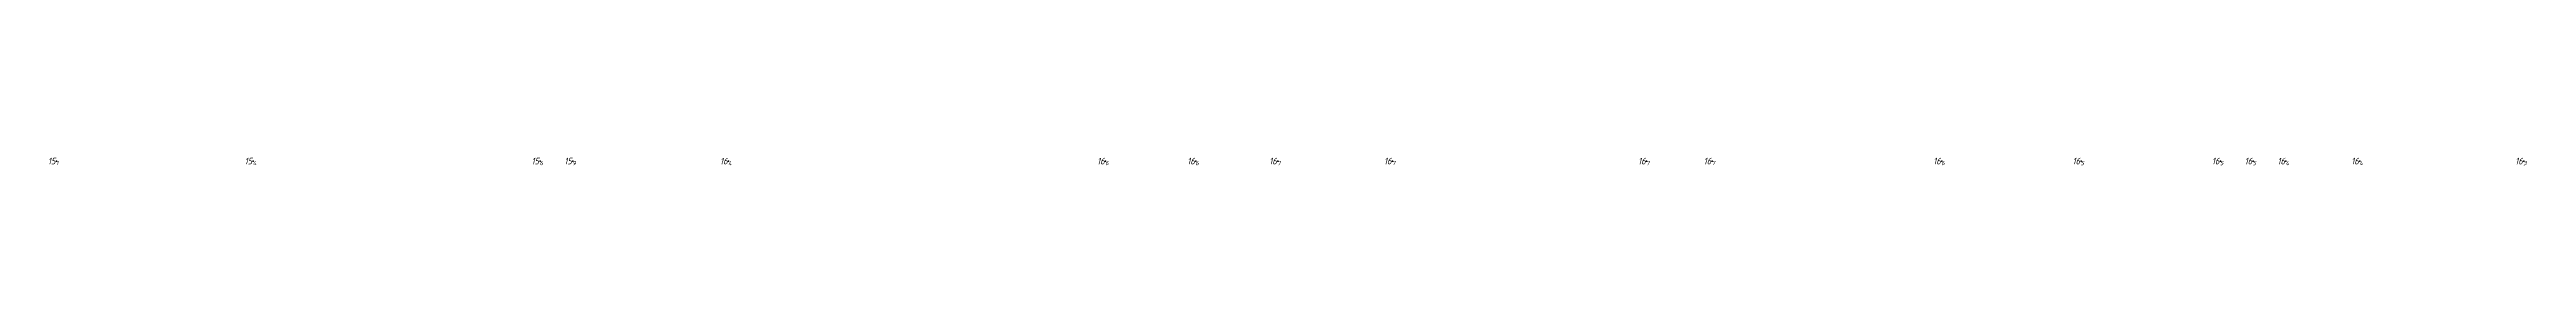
# Model space of a CAD drawing. Header units: metres. Extents: x 555406 to 556003, y 5031197 to 5031451.
# Drawn here: x 555406.2 to 555708.3, y 5031290.5 to 5031291.4 of the extents above; entities that cross this region are included whole.
import ezdxf
from ezdxf.enums import TextEntityAlignment as Align

# ---------------------------------------------------------------- set-up
doc = ezdxf.new("R2010")
doc.units = ezdxf.units.M
doc.layers.add('DEPTHS_TEXT', color=7, linetype='Continuous')
doc.layers.add('POINTS', color=8, linetype='Continuous')
doc.styles.add('ISO', font='iso')

msp = doc.modelspace()

# ---------------------------------------------------------------- texts
at = {"layer": 'DEPTHS_TEXT', "linetype": 'Continuous', "style": 'ISO', "oblique": 15}
for s, p in [('15', (555406.87, 5031291)), ('15', (555430.87, 5031291)), ('15', (555465.87, 5031291)), ('15', (555469.87, 5031291)), ('16', (555488.87, 5031291)), ('16', (555534.87, 5031291)), ('16', (555545.87, 5031291)), ('16', (555555.87, 5031291)), ('16', (555569.87, 5031291)), ('16', (555600.87, 5031291)), ('16', (555608.87, 5031291)), ('16', (555636.87, 5031291)), ('16', (555653.87, 5031291)), ('16', (555670.87, 5031291)), ('16', (555674.87, 5031291)), ('16', (555678.87, 5031291)), ('16', (555687.87, 5031291)), ('16', (555707.87, 5031291))]:
    msp.add_text(s, height=0.8, dxfattribs=at).set_placement(p, align=Align.MIDDLE_RIGHT)
for s, p in [('1', (555406.95, 5031291)), ('4', (555430.95, 5031291)), ('6', (555465.95, 5031291)), ('9', (555469.95, 5031291)), ('4', (555488.95, 5031291)), ('6', (555534.95, 5031291)), ('6', (555545.95, 5031291)), ('7', (555555.95, 5031291)), ('7', (555569.95, 5031291)), ('7', (555600.95, 5031291)), ('7', (555608.95, 5031291)), ('6', (555636.95, 5031291)), ('5', (555653.95, 5031291)), ('5', (555670.95, 5031291)), ('5', (555674.95, 5031291)), ('4', (555678.95, 5031291)), ('4', (555687.95, 5031291)), ('3', (555707.95, 5031291))]:
    msp.add_text(s, height=0.5, dxfattribs=at).set_placement(p, align=Align.TOP_LEFT)

# ---------------------------------------------------------------- linework, layer by layer
at = {"layer": 'POINTS', "linetype": 'Continuous'}
for p in [(555407, 5031291, 15.1), (555431, 5031291, 15.4), (555466, 5031291, 15.6), (555470, 5031291, 15.9), (555489, 5031291, 16.4), (555535, 5031291, 16.6), (555546, 5031291, 16.6), (555556, 5031291, 16.7), (555570, 5031291, 16.7), (555601, 5031291, 16.7), (555609, 5031291, 16.7), (555637, 5031291, 16.6), (555654, 5031291, 16.5), (555671, 5031291, 16.5), (555675, 5031291, 16.5), (555679, 5031291, 16.4), (555688, 5031291, 16.4), (555708, 5031291, 16.3)]:
    msp.add_point(p, dxfattribs=at)

msp.set_redraw_order([(e.dxf.handle, doc.entitydb.next_handle()) for e in msp.query("TEXT MTEXT ATTDEF DIMENSION ARC_DIMENSION")])  # texts and dimensions are drawn at this point

doc.saveas('drawing.dxf')
